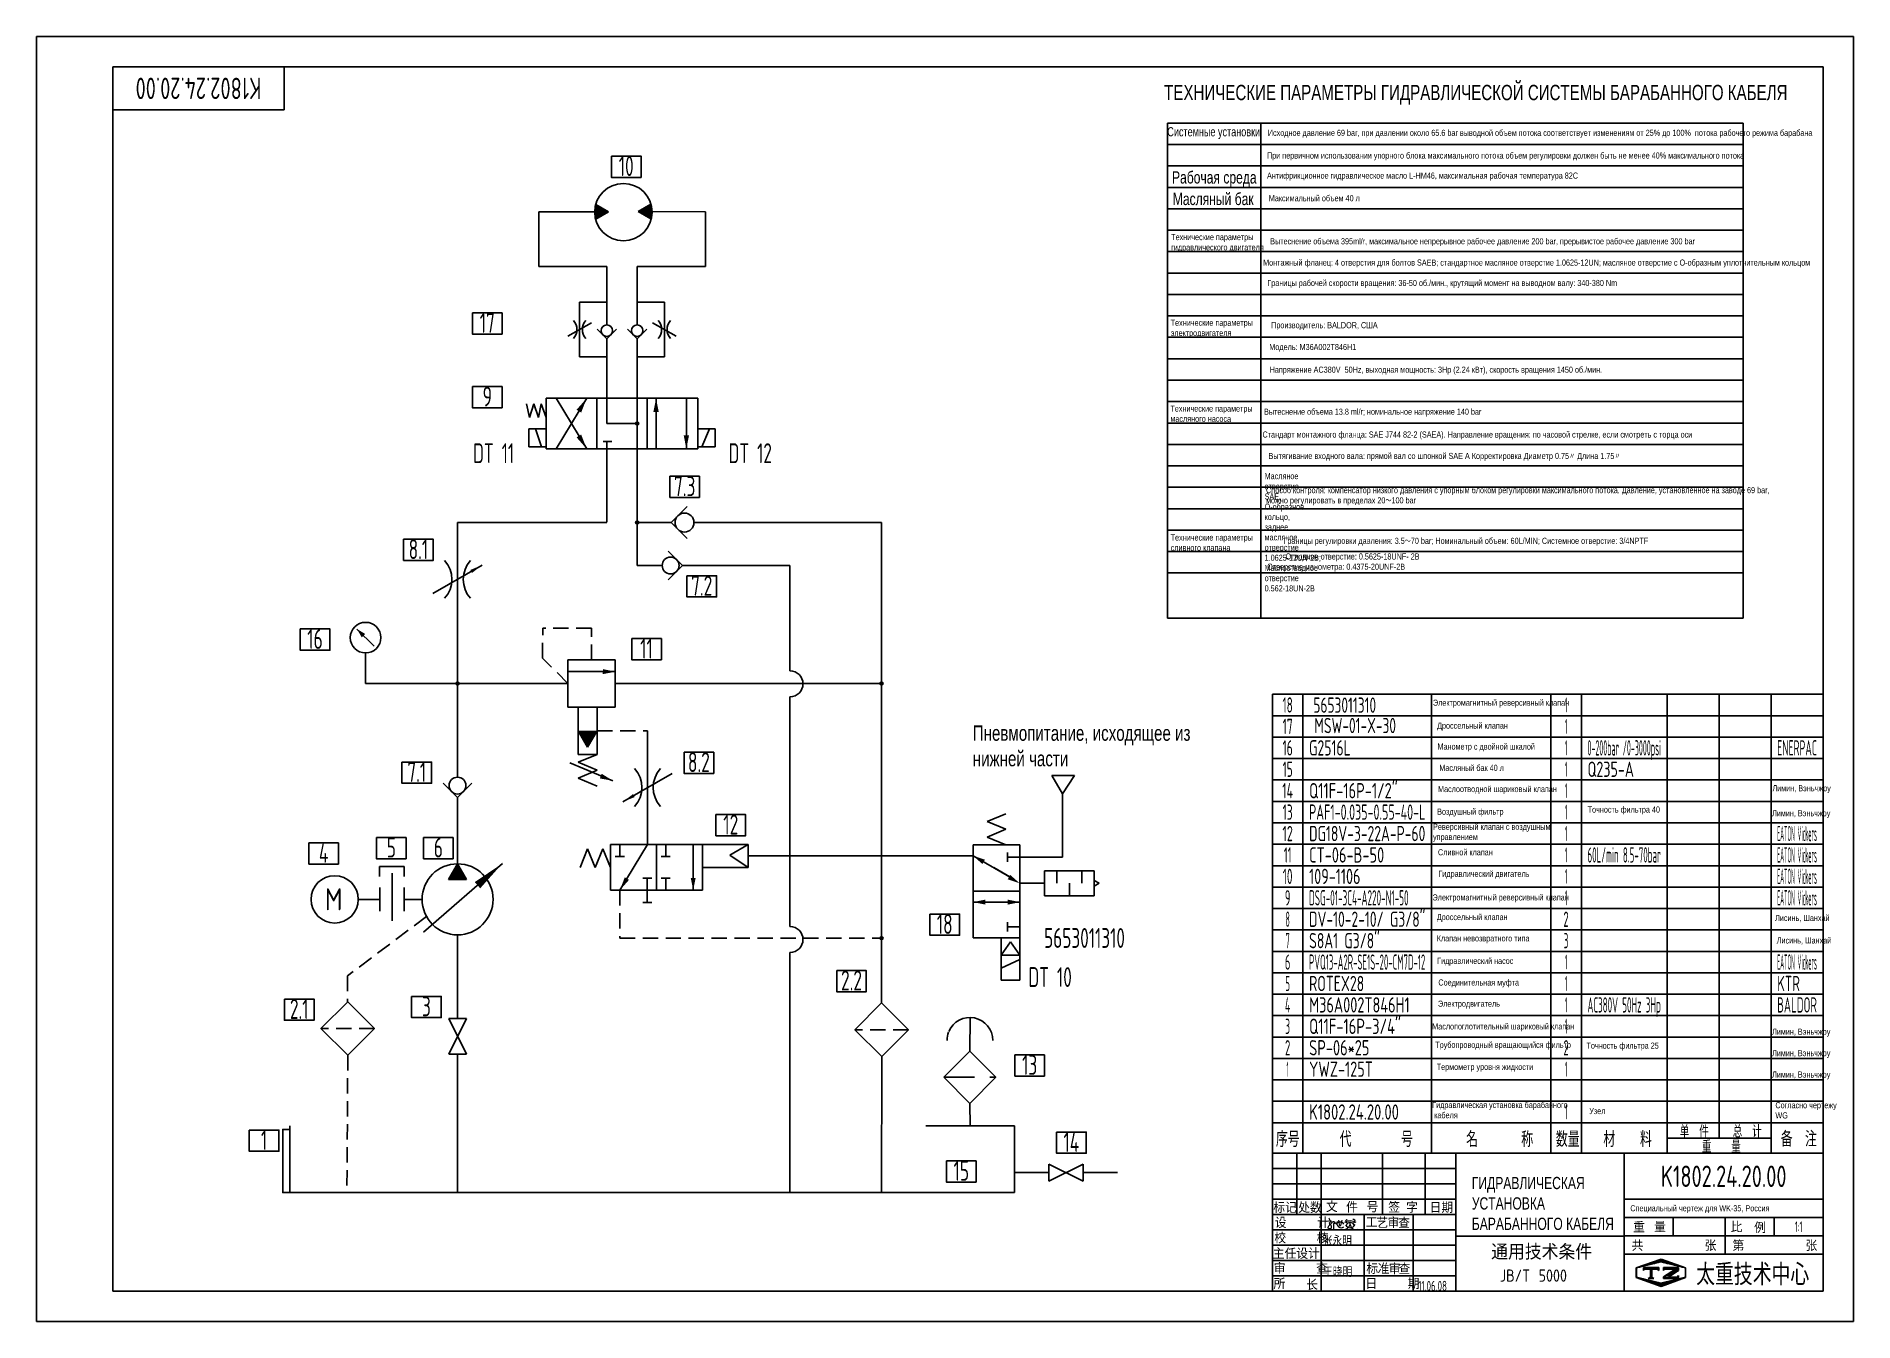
# Model space of a CAD drawing. Header units: millimetres. Extents: x 0 to 594, y 0 to 420.
import ezdxf
from ezdxf.enums import TextEntityAlignment as Align

# ---------------------------------------------------------------- set-up
doc = ezdxf.new("R2010")
doc.units = ezdxf.units.MM
doc.header["$LTSCALE"] = 10
doc.header["$MEASUREMENT"] = 0
doc.linetypes.add('F', pattern=[0.75, 0.5, -0.25])
doc.linetypes.add('G', pattern=[2, 1.25, -0.25, 0.25, -0.25])
for name, color, linetype in [('01', 7, 'Continuous'), ('02', 1, 'Continuous'), ('02C', 3, 'Continuous'), ('04', 2, 'F'), ('05', 4, 'G'), ('11', 3, 'Continuous'), ('THICK', 7, 'Continuous')]:
    doc.layers.add(name, color=color, linetype=linetype)
doc.styles.add('HZLIB', font='TXT', dxfattribs={"width": 0.8, "bigfont": 'hztxt.shx'})
doc.styles.get("Standard").update_dxf_attribs({"font": 'isocp', "width": 0.707, "bigfont": 'intecad.shx'})

msp = doc.modelspace()

# ---------------------------------------------------------------- texts
at = {"layer": '01', "width": 0.707}
for s, p in [('5653011310', (417.4, 198.96)), ('MSW-01-X-30', (417.74, 192.29))]:
    msp.add_text(s, height=5, dxfattribs=at).set_placement(p)
at = {"layer": '01', "width": 0.438021}
msp.add_text('DSG-01-3C4-A220-N1-50', height=5, dxfattribs=at).set_placement((416, 136), (448.52, 136), align=Align.FIT)
at = {"layer": '01', "attachment_point": 1}
for s, insert, char_height in [('{\\fArial|b0|i0|c204|p34;\\C3;ТЕХНИЧЕСКИЕ ПАРАМЕТРЫ ГИДРАВЛИЧЕСКОЙ СИСТЕМЫ БАРАБАННОГО КАБЕЛЯ}', (368.62, 404.15), 5), ('{\\fArial|b0|i0|c204|p34;\\C3;Системные установки}', (369.67, 390.32), 3), ('{\\fArial|b0|i0|c204|p34;\\C3;Исходное давление 69\\fArial|b0|i0|c0|p34; bar\\fArial|b0|i0|c204|p34;,\\fArial|b0|i0|c0|p34; \\fArial|b0|i0|c204|p34;при давлении около 65.6 \\fArial|b0|i0|c0|p34;bar\\fArial|b0|i0|c204|p34; выводной объем потока соответствует изменениям от 25% до 100%  потока рабочего режима барабана }', (402.52, 389.48), 2), ('{\\fArial|b0|i0|c204|p34;\\C3;При первичном использовании упорного блока максимального потока объем регулировки должен быть не менее 40% максимального потока}', (402.26, 382.06), 2), ('{\\fArial|b0|i0|c204|p34;\\C3;Рабочая среда}', (371.2, 375.91), 4), ('{\\fArial|b0|i0|c204|p34;\\C3;Антифрикционное гидравлическое масло \\fArial|b0|i0|c0|p34;L-HM46\\fArial|b0|i0|c204|p34;, максимальная рабочая температура 82С}', (402.25, 375.5), 2), ('{\\fArial|b0|i0|c204|p34;\\C3;Масляный бак}', (371.46, 368.87), 4), ('{\\fArial|b0|i0|c204|p34;\\C3;Максимальный объем 40 л}', (402.83, 368.11), 2), ('{\\fArial|b0|i0|c204|p34;\\C3;Технические параметры\\Pгидравлического двигателя}', (370.94, 355.4), 2), ('{\\fArial|b0|i0|c204|p34;\\C3;Вытеснение объема 395\\fArial|b0|i0|c0|p34;ml/r\\fArial|b0|i0|c204|p34;, максимальное непрерывное рабочее давление 200 \\fArial|b0|i0|c0|p34;bar, \\fArial|b0|i0|c204|p34;прерывистое рабочее давление 300 \\fArial|b0|i0|c0|p34;bar}', (403.3, 354.05), 2), ('{\\fArial|b0|i0|c204|p34;\\C3;Монтажный фланец: 4 отверстия для болтов \\fArial|b0|i0|c0|p34;SAEB\\fArial|b0|i0|c204|p34;; стандартное масляное отверстие 1.0625-12\\fArial|b0|i0|c0|p34;UN\\fArial|b0|i0|c204|p34;; масляное отверстие с О-образным уплотнительным кольцом}', (400.98, 347.08), 2), ('{\\fArial|b0|i0|c204|p34;\\C3;Границы рабочей скорости вращения: 36-50 об./мин., крутящий момент на выводном валу: 340-380 \\fArial|b0|i0|c0|p34;Nm}', (402.37, 340.41), 2), ('{\\fArial|b0|i0|c204|p34;\\C3;Технические параметры\\Pэлектродвигателя}', (370.76, 327.41), 2), ('{\\fArial|b0|i0|c204|p34;\\C3;Производитель: \\fArial|b0|i0|c0|p34;BALDOR, \\fArial|b0|i0|c204|p34;США}', (403.61, 326.62), 2), ('{\\fArial|b0|i0|c204|p34;\\C3;Модель: М36А002Т846Н1}', (402.99, 319.49), 2), ('{\\fArial|b0|i0|c204|p34;\\C3;Напряжение АС380\\fArial|b0|i0|c0|p34;V  50Hz\\fArial|b0|i0|c204|p34;, выходная мощность: 3Нр (2.24 кВт), скорость вращения 1450 об./мин.}', (403.1, 312.08), 2), ('{\\fArial|b0|i0|c204|p34;\\C3;Технические параметры\\Pмасляного насоса}', (370.67, 299.37), 2), ('{\\fArial|b0|i0|c204|p34;\\C3;Вытеснение объема 13.8 \\fArial|b0|i0|c0|p34;ml/r; \\fArial|b0|i0|c204|p34;номинальное напряжение 140 \\fArial|b0|i0|c0|p34;bar}', (401.29, 298.35), 2), ('{\\fArial|b0|i0|c204|p34;\\C3;Стандарт монтажного фланца: \\fArial|b0|i0|c0|p34;SAE J744 82-2 (SAEA). \\fArial|b0|i0|c204|p34;Направление вращения: по часовой стрелке, если смотреть с торца оси}', (400.78, 290.89), 2), ('{\\fArial|b0|i0|c204|p34;\\C3;Вытягивание входного вала: прямой вал со шпонкой \\fArial|b0|i0|c0|p34;SAE A \\fArial|b0|i0|c204|p34;Корректировка Диаметр \\fArial|b0|i0|c0|p34;0.75\\fTimes New Roman Cyr|b0|i0|c134|p18;〃\\fArial|b0|i0|c204|p34; Длина\\fArial|b0|i0|c0|p34; 1.75\\fTimes New Roman Cyr|b0|i0|c134|p18;〃}', (402.75, 283.89), 2), ('{\\fArial|b0|i0|c204|p34;\\C3;Способ\\fArial|b0|i0|c0|p34; \\fArial|b0|i0|c204|p34;контроля\\fArial|b0|i0|c0|p34;: \\fArial|b0|i0|c204|p34;компенсатор\\fArial|b0|i0|c0|p34; \\fArial|b0|i0|c204|p34;низкого\\fArial|b0|i0|c0|p34; \\fArial|b0|i0|c204|p34;давления\\fArial|b0|i0|c0|p34; \\fArial|b0|i0|c204|p34;с\\fArial|b0|i0|c0|p34; \\fArial|b0|i0|c204|p34;упорным\\fArial|b0|i0|c0|p34; \\fArial|b0|i0|c204|p34;блоком\\fArial|b0|i0|c0|p34; \\fArial|b0|i0|c204|p34;регулировки\\fArial|b0|i0|c0|p34; \\fArial|b0|i0|c204|p34;максимального\\fArial|b0|i0|c0|p34; \\fArial|b0|i0|c204|p34;потока\\fArial|b0|i0|c0|p34;. \\fArial|b0|i0|c204|p34;Давление\\fArial|b0|i0|c0|p34;, \\fArial|b0|i0|c204|p34;установленное\\fArial|b0|i0|c0|p34; \\fArial|b0|i0|c204|p34;на\\fArial|b0|i0|c0|p34; \\fArial|b0|i0|c204|p34;заводе\\fArial|b0|i0|c0|p34; 69 bar, \\fArial|b0|i0|c204|p34;\\Pможно\\fArial|b0|i0|c0|p34; \\fArial|b0|i0|c204|p34;регулировать\\fArial|b0|i0|c0|p34; \\fArial|b0|i0|c204|p34;в\\fArial|b0|i0|c0|p34; \\fArial|b0|i0|c204|p34;пределах\\fArial|b0|i0|c0|p34; 20\\fTimes New Roman Cyr|b0|i0|c134|p18;～\\fArial|b0|i0|c0|p34;100 bar}', (401.94, 272.72), 2), ('{\\fArial|b0|i0|c204|p34;\\C3;Технические параметры\\Pсливного клапана}', (370.76, 257.24), 2), ('\\pl6;{\\fArial|b0|i0|c204|p34;\\C3;Границы регулировки давления:\\fArial|b0|i0|c0|p34; 3.5\\fTimes New Roman Cyr|b0|i0|c134|p18;～\\fArial|b0|i0|c0|p34;70 bar\\fArial|b0|i0|c204|p34;; Номинальный объем: \\fArial|b0|i0|c0|p34;60L/MIN\\fArial|b0|i0|c204|p34;; Системное отверстие:\\fArial|b0|i0|c0|p34; 3/4NPTF}', (401.62, 256.15), 2), ('\\pl6;{\\fArial|b0|i0|c204|p34;\\C3;Отводное отверстие: \\fArial|b0|i0|c0|p34;0.5625-18UNF- 2B\\P\\pl0;\\fArial|b0|i0|c204|p34;Отверстие манометра: \\fArial|b0|i0|c0|p34;0.4375-20UNF-2B}', (402.31, 251.04), 2), ('{\\fArial|b0|i0|c204|p34;\\C3;Электромагнитный реверсивный клапан}', (456.48, 203.26), 2), ('{\\fArial|b0|i0|c204|p34;Пневмопитание, исходящее из\\Pнижней части}', (306.08, 194.81), 5), ('{\\fArial|b0|i0|c204|p34;\\C3;Дроссельный клапан}', (457.85, 195.77), 2), ('{\\fArial|b0|i0|c204|p34;\\C3;Манометр с двойной шкалой}', (457.97, 188.93), 2), ('{\\fArial|b0|i0|c204|p34;\\C3;Масляный бак 40 л}', (458.57, 181.97), 2), ('{\\fArial|b0|i0|c204|p34;\\C3;Маслоотводной шариковый клапан}', (458.16, 175.04), 2), ('{\\fArial|b0|i0|c204|p34;\\C3;Лимин, Вэньчжоу}', (567.47, 175.31), 2), ('{\\fArial|b0|i0|c204|p34;\\C3;Воздушный фильтр}', (457.87, 167.67), 2), ('{\\fArial|b0|i0|c204|p34;\\C3;Точность фильтра 40}', (507.06, 168.35), 2), ('{\\fArial|b0|i0|c204|p34;\\C3;Лимин, Вэньчжоу}', (567.34, 167.15), 2), ('{\\fArial|b0|i0|c204|p34;\\C3;Реверсивный клапан с воздушным \\Pуправлением}', (456.52, 162.71), 2), ('{\\fArial|b0|i0|c204|p34;\\C3;Сливной клапан}', (458.14, 154.38), 2), ('{\\fArial|b0|i0|c204|p34;\\C3;Гидравлический двигатель}', (458.27, 147.35), 2), ('{\\fArial|b0|i0|c204|p34;\\C3;Электромагнитный реверсивный клапан}', (456.35, 139.63), 2), ('{\\fArial|b0|i0|c204|p34;\\C3;Дроссельный клапан}', (457.75, 133.21), 2), ('{\\fArial|b0|i0|c204|p34;\\C3;Лисинь, Шанхай}', (568.31, 132.91), 2), ('{\\fArial|b0|i0|c204|p34;\\C3;Клапан невозвратного типа}', (457.73, 126.26), 2), ('{\\fArial|b0|i0|c204|p34;\\C3;Лисинь, Шанхай}', (568.86, 125.57), 2), ('{\\fArial|b0|i0|c204|p34;\\C3;Гидравлический насос}', (457.86, 118.89), 2), ('{\\fArial|b0|i0|c204|p34;\\C3;Соединительная муфта}', (458.26, 111.83), 2), ('{\\fArial|b0|i0|c204|p34;\\C3;Электродвигатель}', (458.12, 104.9), 2), ('{\\fArial|b0|i0|c204|p34;\\C3;Маслопоглотительный шариковый клапан}', (456.23, 97.48), 2), ('{\\fArial|b0|i0|c204|p34;\\C3;Лимин, Вэньчжоу}', (567.34, 95.75), 2), ('{\\fArial|b0|i0|c204|p34;\\C3;Трубопроводный вращающийся фильтр}', (457.25, 91.46), 2), ('{\\fArial|b0|i0|c204|p34;\\C3;Точность фильтра 25}', (506.67, 91.2), 2), ('{\\fArial|b0|i0|c204|p34;\\C3;Термометр уровня жидкости}', (457.72, 84.26), 2), ('{\\fArial|b0|i0|c204|p34;\\C3;Лимин, Вэньчжоу}', (567.34, 88.75), 2), ('{\\fArial|b0|i0|c204|p34;\\C3;Лимин, Вэньчжоу}', (567.34, 81.75), 2), ('{\\fArial|b0|i0|c204|p34;\\C3;Гидравлическая установка барабанного\\P кабеля}', (456.24, 71.8), 2), ('{\\fArial|b0|i0|c204|p34;\\C3;Согласно чертежу\\P\\fArial|b0|i0|c0|p34;WG}', (568.42, 71.73), 2), ('{\\fArial|b0|i0|c204|p34;\\C3;Узел}', (507.58, 69.82), 2), ('{\\fArial|b0|i0|c204|p34;\\C3;ГИДРАВЛИЧЕСКАЯ \\PУСТАНОВКА \\PБАРАБАННОГО КАБЕЛЯ}', (469.2, 47.3), 4), ('{\\fArial|b0|i0|c204|p34;Специальный чертеж для \\fArial|b0|i0|c0|p34;WK-35\\fArial|b0|i0|c204|p34;, Россия}', (521.01, 38.06), 2)]:
    msp.add_mtext(s, dxfattribs=dict(at, insert=insert, char_height=char_height))
at = {"layer": '01', "insert": (395.46, 277.3), "char_height": 2, "width": 0.1375, "attachment_point": 1}
msp.add_mtext('\\pl6;{\\fArial|b0|i0|c204|p34;\\C3;Масляное отверстие \\fArial|b0|i0|c0|p34;SAE\\fArial|b0|i0|c204|p34;, О-образное кольцо, заднее масляное отверстие \\fArial|b0|i0|c0|p34;1.0625-12UN-2B\\fArial|b0|i0|c204|p34;; Маслоотводное\\fArial|b0|i0|c0|p34; \\fArial|b0|i0|c204|p34;отверстие\\fArial|b0|i0|c0|p34; 0.562-18UN-2B}', dxfattribs=at)
at = {"layer": '02C', "color": 7, "width": 0.700069}
for s, p in [('DT 11', (142.76, 280.53)), ('DT 12', (226.24, 280.53)), ('5653011310', (329.4, 122.12)), ('DT 10', (324.26, 109.34))]:
    msp.add_text(s, height=6.5, dxfattribs=at).set_placement(p)
at = {"layer": '02C', "color": 7, "char_height": 6.5, "width": 9.685, "attachment_point": 5}
for s, insert in [('10', (192.8, 377.6)), ('17', (147.39, 326.36)), ('9', (147.39, 302.31)), ('7.3', (211.91, 272.99)), ('8.1', (124.88, 252.42)), ('7.2', (217.47, 240.47)), ('16', (91.09, 223.09)), ('11', (199.44, 219.94)), ('8.2', (216.55, 182.83)), ('7.1', (124.34, 179.62)), ('12', (226.98, 162.43)), ('4', (93.91, 153.17)), ('5', (116.03, 154.93)), ('6', (131.4, 154.93)), ('18', (296.91, 129.94)), ('2.2', (266.44, 111.49)), ('2.1', (85.93, 102.17)), ('3', (127.48, 103.03)), ('13', (324.68, 83.9)), ('1', (74.45, 59.34)), ('14', (338.31, 58.69)), ('15', (302.33, 49.28))]:
    msp.add_mtext(s, dxfattribs=dict(at, insert=insert))
at = {"layer": '05', "color": 7, "width": 0.9}
msp.add_text('M', height=7.22, dxfattribs=at).set_placement((94.35, 134.41))
at = {"layer": '11', "width": 0.694458}
msp.add_text('K1802.24.20.00', height=7, rotation=180, dxfattribs=at).set_placement((73.55, 406.5), (32.45, 406.5), align=Align.FIT)
at = {"layer": '11'}
for s, height, width, p, p2 in [('18', 5, 0.639402, (407.32, 199), (410.68, 199)), ('1', 5, 0.404, (499.65, 199), (500.35, 199)), ('17', 5, 0.63389, (407.34, 192), (410.66, 192)), ('1', 5, 0.404, (499.65, 192), (500.35, 192)), ('16', 5, 0.610556, (407.32, 185), (410.68, 185)), ('G2516L', 5, 0.689419, (416, 185), (429.62, 185)), ('1', 5, 0.404, (499.65, 185), (500.35, 185)), ('0-200bar /0-3000psi', 5, 0.388585, (507, 185), (531, 185)), ('ENERPAC', 5, 0.495238, (569, 185), (582, 185)), ('15', 5, 0.609833, (407.34, 178), (410.66, 178)), ('1', 5, 0.404, (499.65, 178), (500.35, 178)), ('Q235-A', 5, 0.683169, (507, 178), (522.2, 178)), ('14', 5, 0.614783, (407.23, 171), (410.77, 171)), ('Q11F-16P-1/2"', 5, 0.694299, (416, 171), (444.99, 171)), ('1', 5, 0.404, (499.65, 171), (500.35, 171)), ('13', 5, 0.609833, (407.34, 164), (410.66, 164)), ('PAF1-0.035-0.55-40-L', 5, 0.573585, (416, 164), (454, 164)), ('1', 5, 0.404, (499.65, 164), (500.35, 164)), ('12', 5, 0.611465, (407.3, 157), (410.7, 157)), ('DG18V-3-22A-P-60', 5, 0.657964, (416, 157), (454, 157)), ('1', 5, 0.404, (499.65, 157), (500.35, 157)), ('EATON Vickers', 5, 0.296262, (569, 157), (582, 157)), ('11', 5, 0.582235, (407.76, 150), (410.24, 150)), ('CT-06-B-50', 5, 0.696632, (416, 150), (440.56, 150)), ('1', 5, 0.404, (499.65, 150), (500.35, 150)), ('60L/min 8.5-70bar', 5, 0.446512, (507, 150), (531, 150)), ('EATON Vickers', 5, 0.296262, (569, 150), (582, 150)), ('10', 5, 0.606076, (407.41, 143), (410.59, 143)), ('109-1106', 5, 0.685371, (416, 143), (432.8, 143)), ('1', 5, 0.404, (499.65, 143), (500.35, 143)), ('EATON Vickers', 5, 0.296262, (569, 143), (582, 143)), ('9', 5, 0.579528, (408.1, 136), (409.9, 136)), ('1', 5, 0.404, (499.65, 136), (500.35, 136)), ('EATON Vickers', 5, 0.296262, (569, 136), (582, 136)), ('8', 5, 0.514182, (408.29, 129), (409.71, 129)), ('DV-10-2-10/ G3/8"', 5, 0.669604, (416, 129), (454, 129)), ('2', 5, 0.562593, (499.14, 129), (500.86, 129)), ('7', 5, 0.514182, (408.29, 122), (409.71, 122)), ('S8A1 G3/8"', 5, 0.695263, (416, 122), (439.12, 122)), ('3', 5, 0.527686, (499.22, 122), (500.78, 122)), ('6', 5, 0.600695, (408.1, 115), (409.9, 115)), ('PVQ13-A2R-SE1S-20-CM7D-12', 5, 0.419656, (416, 115), (454, 115)), ('1', 5, 0.404, (499.65, 115), (500.35, 115)), ('EATON Vickers', 5, 0.296262, (569, 115), (582, 115)), ('5', 5, 0.527686, (408.22, 108), (409.78, 108)), ('ROTEX28', 5, 0.6868, (416, 108), (434.03, 108)), ('1', 5, 0.404, (499.65, 108), (500.35, 108)), ('KTR', 5, 0.659971, (569, 108), (576.44, 108)), ('4', 5, 0.543846, (408.12, 101), (409.88, 101)), ('M36A002T846H1', 5, 0.695778, (416, 101), (448.88, 101)), ('1', 5, 0.404, (499.65, 101), (500.35, 101)), ('AC380V 50Hz 3Hp', 5, 0.46215, (507, 101), (531, 101)), ('BALDOR', 5, 0.55914, (569, 101), (582, 101)), ('3', 5, 0.527686, (408.22, 94), (409.78, 94)), ('Q11F-16P-3/4"', 5, 0.69474, (416, 94), (446.05, 94)), ('1', 5, 0.404, (499.65, 94), (500.35, 94)), ('2', 5, 0.562593, (408.14, 87), (409.86, 87)), ('SP-06*25', 5, 0.693287, (416, 87), (435.73, 87)), ('2', 5, 0.562593, (499.14, 87), (500.86, 87)), ('1', 5, 0.404, (408.65, 80), (409.35, 80)), ('YWZ-125T', 5, 0.689471, (416, 80), (436.86, 80)), ('1', 5, 0.404, (499.65, 80), (500.35, 80)), ('K1802.24.20.00', 5, 0.694458, (416, 66), (445.36, 66)), ('1', 5, 0.404, (499.65, 66), (500.35, 66)), ('K1802.24.20.00', 7, 0.694458, (530.95, 44), (572.05, 44)), ('1:1', 3.5, 0.614783, (574.76, 29.25), (577.24, 29.25))]:
    msp.add_text(s, height=height, dxfattribs=dict(at, width=width)).set_placement(p, p2, align=Align.FIT)
at = {"layer": '11', "width": 0.707}
for s, p in [('张永明', (420.45, 24.75)), ('王晓明', (420.58, 14.6)), ('11.06.08', (451.67, 10))]:
    msp.add_text(s, height=3.333, dxfattribs=at).set_placement(p)

# ---------------------------------------------------------------- blocks, each defined once
blk = doc.blocks.new('memF324')
at = {"layer": '01'}
for centre, start, end in [((7.5, 4.5), 228.1897, 311.8103), ((7.5, -4.5), 48.1897, 131.8103)]:
    blk.add_arc(centre, 3.75, start, end, dxfattribs=at)
at = {"layer": '02'}
for p, q in [((9.38, 3.25), (5.63, -3.25)), ((0, 0), (15, 0))]:
    blk.add_line(p, q, dxfattribs=at)
blk.add_lwpolyline([(9.38, 3.25, 0, 0.45, 0), (8.55, 1.8, 0.45, 0.45, 0)], format="xyseb", dxfattribs=at)
blk = doc.blocks.new('mem2030')
at = {"layer": '01'}
for p, q in [((-2.12, -5.9), (0, -8.02)), ((0, -8.02), (2.12, -5.9))]:
    blk.add_line(p, q, dxfattribs=at)
blk.add_circle((0, -6.25), 1.25, dxfattribs=at)
at = {"layer": '02'}
for p, q in [((0, 0), (0, -5)), ((0, -8.02), (0, -12.5))]:
    blk.add_line(p, q, dxfattribs=at)
blk = doc.blocks.new('空滤')
at = {"layer": '01'}
for p, q in [((0, 0), (0.05, 5.5)), ((0, -8.49), (0.04, -12.14))]:
    blk.add_line(p, q, dxfattribs=at)
blk.add_lwpolyline([(-4.24, -4.24), (0, 0), (4.24, -4.24), (0, -8.49)], close=True, dxfattribs=at)
for start, end in [(159.3486, 180), (0, 157.2015)]:
    blk.add_arc((0.02, 1.78), 3.73, start, end, dxfattribs=at)
at = {"layer": '04'}
blk.add_line((-4.24, -4.24), (4.24, -4.24), dxfattribs=at)
blk = doc.blocks.new('mem9171')
at = {"layer": '01'}
for p, q in [((5, 1.25), (10, -1.25)), ((10, 1.25), (5, -1.25)), ((5, 1.25), (5, -1.25)), ((10, 1.25), (10, -1.25))]:
    blk.add_line(p, q, dxfattribs=at)
at = {"layer": '02'}
for p, q in [((5, 0), (0, 0)), ((10, 0), (15, 0))]:
    blk.add_line(p, q, dxfattribs=at)
blk = doc.blocks.new('A$C14FA3BFF')
at = {"layer": '11', "color": 3, "linetype": 'Continuous', "lineweight": 18}
for p, q in [((0, 134), (52, 145)), ((96, 102), (96, 0)), ((182, 74), (198, 74))]:
    blk.add_line(p, q, dxfattribs=at)
for centre, radius, start, end in [((51, 136), 8.78, 294.7263, 85.9004), ((187, 51), 71.7, 36.7192, 146.9755), ((207, 106), 64.9, 156.9695, 305.8961), ((357, 145), 189, 178.7429, 201.8758), ((13, 164), 205, 334.117, 356.2918), ((336, -15), 154, 56.8928, 122.0758), ((237, 114), 99.4, 282.8328, 6.3477), ((290, 135), 22.2, 83.7699, 283.6506), ((336, 117), 75.7, 207.2889, 335.7252), ((336, 54), 62.1, 22.379, 159.9105), ((409, 90), 74.5, 181.0746, 289.6536), ((383, 136), 22.8, 257.9803, 111.1611)]:
    blk.add_arc(centre, radius, start, end, dxfattribs=at)
for points in [[(55, 128), (32, 109), (50, 87), (50, 26), (19, 34), (69, 110), (99, 133), (119, 107), (96, 102)], [(25, 180), (37, 166), (34, 148)]]:
    blk.add_spline(points, degree=3, dxfattribs=at)
blk = doc.blocks.new('*X42')
at = {"color": 0}
for p, q in [((127.06, 4.8), (132.06, 4.8)), ((127.06, 4.5), (132.06, 4.5)), ((131.84, 5.1), (132.06, 5.1))]:
    blk.add_line(p, q, dxfattribs=at)
blk = doc.blocks.new('*X41')
at = {"color": 0}
for p, q in [((127.06, 7.8), (132.06, 7.8)), ((127.06, 7.5), (132.06, 7.5)), ((127.06, 7.2), (127.32, 7.2)), ((128.77, 6), (130.57, 6)), ((129.23, 6.3), (131.04, 6.3)), ((129.7, 6.6), (131.51, 6.6)), ((130.16, 6.9), (131.98, 6.9)), ((130.62, 7.2), (132.06, 7.2)), ((127.84, 5.4), (129.64, 5.4)), ((128.3, 5.7), (130.1, 5.7))]:
    blk.add_line(p, q, dxfattribs=at)
blk = doc.blocks.new('*X38')
at = {"color": 0}
for p, q in [((118.22, 7.8), (118.32, 7.8)), ((118.22, 7.5), (118.27, 7.5)), ((118.22, 7.2), (118.27, 7.2)), ((118.22, 6.9), (118.27, 6.9)), ((118.22, 6.6), (118.27, 6.6)), ((118.22, 6.3), (118.27, 6.3)), ((118.22, 6), (118.27, 6)), ((118.94, 8.1), (119.52, 8.1)), ((119.8, 8.4), (120.72, 8.4)), ((120.66, 8.7), (121.92, 8.7)), ((121.52, 9), (123.12, 9)), ((122.38, 9.3), (124.32, 9.3)), ((123.24, 9.6), (125.52, 9.6)), ((124.1, 9.9), (128.52, 9.9)), ((124.97, 10.2), (127.67, 10.2)), ((125.83, 10.5), (126.82, 10.5)), ((127.02, 9.6), (129.37, 9.6)), ((128.22, 9.3), (130.22, 9.3)), ((129.42, 9), (131.07, 9)), ((130.62, 8.7), (131.92, 8.7)), ((131.82, 8.4), (132.77, 8.4)), ((133.02, 8.1), (133.62, 8.1)), ((134.22, 7.8), (134.32, 7.8)), ((134.27, 7.5), (134.32, 7.5)), ((134.27, 7.2), (134.32, 7.2)), ((134.27, 6.9), (134.32, 6.9)), ((134.27, 6.6), (134.32, 6.6)), ((134.27, 6.3), (134.32, 6.3)), ((134.27, 6), (134.32, 6)), ((118.22, 5.7), (118.27, 5.7)), ((118.22, 5.4), (118.27, 5.4)), ((118.22, 5.1), (118.27, 5.1)), ((118.22, 4.8), (118.27, 4.8)), ((118.79, 4.5), (119.42, 4.5)), ((119.61, 4.2), (120.62, 4.2)), ((120.43, 3.9), (121.82, 3.9)), ((121.26, 3.6), (123.02, 3.6)), ((122.08, 3.3), (124.22, 3.3)), ((122.91, 3), (125.42, 3)), ((123.73, 2.7), (128.89, 2.7)), ((124.55, 2.4), (128.07, 2.4)), ((125.38, 2.1), (127.26, 2.1)), ((126.2, 1.8), (126.45, 1.8)), ((127.12, 3), (129.7, 3)), ((128.32, 3.3), (130.51, 3.3)), ((129.52, 3.6), (131.32, 3.6)), ((130.72, 3.9), (132.14, 3.9)), ((131.92, 4.2), (132.95, 4.2)), ((133.12, 4.5), (133.76, 4.5)), ((134.27, 5.7), (134.32, 5.7)), ((134.27, 5.4), (134.32, 5.4)), ((134.27, 5.1), (134.32, 5.1)), ((134.27, 4.8), (134.32, 4.8))]:
    blk.add_line(p, q, dxfattribs=at)
blk = doc.blocks.new('*X39')
at = {"color": 0}
for p, q in [((120.53, 7.8), (125.53, 7.8)), ((120.53, 7.5), (125.53, 7.5)), ((120.53, 7.2), (120.79, 7.2)), ((125.27, 7.2), (125.53, 7.2))]:
    blk.add_line(p, q, dxfattribs=at)
blk = doc.blocks.new('*X40')
at = {"color": 0}
for p, q in [((122.34, 4.5), (123.72, 4.5)), ((122.82, 4.8), (123.24, 4.8))]:
    blk.add_line(p, q, dxfattribs=at)
blk = doc.blocks.new('*U43', base_point=(226.71, 64.63))
at = {"layer": 'THICK'}
for p, q in [((46.71, 109.63), (226.71, 109.63)), ((46.71, 109.63), (46.71, 64.63)), ((54.7, 109.6), (54.7, 109.63)), ((54.71, 89.63), (54.71, 109.63)), ((62.71, 64.63), (62.71, 109.63)), ((82.71, 89.63), (82.71, 109.63)), ((96.71, 89.63), (96.71, 109.63)), ((106.71, 64.63), (106.71, 109.63)), ((161.71, 64.63), (161.71, 109.63)), ((226.71, 64.63), (226.71, 109.63)), ((46.71, 94.63), (106.71, 94.63)), ((46.71, 89.63), (106.71, 89.63)), ((76.71, 64.63), (76.71, 89.63)), ((92.71, 64.63), (92.71, 89.63)), ((161.71, 94.63), (226.71, 94.63)), ((161.71, 88.63), (226.71, 88.63)), ((177.71, 82.63), (177.71, 88.63)), ((194.71, 76.63), (194.71, 88.63)), ((210.71, 82.63), (210.71, 88.63)), ((106.71, 82.56), (161.71, 82.56)), ((161.71, 82.63), (226.71, 82.63)), ((161.71, 76.63), (226.71, 76.63)), ((46.71, 64.63), (226.71, 64.63))]:
    blk.add_line(p, q, dxfattribs=at)
at = {"layer": 'THICK', "color": 3}
for p, q in [((46.71, 104.63), (106.71, 104.63)), ((46.71, 99.63), (106.71, 99.63)), ((46.71, 84.63), (106.71, 84.63)), ((46.71, 79.63), (106.71, 79.63)), ((46.71, 74.63), (106.71, 74.63)), ((165.67, 72.23), (173.77, 75.05)), ((165.67, 69.09), (165.67, 72.23)), ((165.72, 72.17), (173.72, 74.17)), ((165.72, 69.17), (165.72, 72.17)), ((167.98, 72.33), (172.98, 72.33)), ((167.98, 71.33), (167.98, 72.33)), ((168.48, 71.83), (167.98, 71.33)), ((172.48, 71.83), (168.48, 71.83)), ((170.26, 71.83), (170.26, 69.09)), ((170.48, 71.83), (170.48, 69.09)), ((170.73, 71.83), (170.73, 69.09)), ((172.98, 71.33), (172.48, 71.83)), ((172.98, 72.33), (172.98, 71.33)), ((173.72, 74.17), (181.72, 72.17)), ((173.77, 75.05), (181.77, 72.23)), ((174.51, 72.33), (179.51, 72.33)), ((174.51, 72.33), (174.51, 71.33)), ((178.45, 71.83), (174.51, 69.28)), ((174.51, 71.33), (175.01, 71.83)), ((175.01, 71.83), (178.45, 71.83)), ((179.51, 71.33), (176.95, 69.7)), ((179.51, 72.33), (179.51, 71.33)), ((181.72, 72.17), (181.72, 69.17)), ((181.77, 72.23), (181.77, 69.09)), ((46.71, 69.63), (106.71, 69.63)), ((173.77, 66.14), (165.67, 69.09)), ((173.72, 67.17), (165.72, 69.17)), ((170.48, 69.32), (169.51, 68.71)), ((169.51, 68.71), (170.48, 68.71)), ((170.48, 69.32), (171.45, 68.71)), ((171.45, 68.71), (170.48, 68.71)), ((181.72, 69.17), (173.72, 67.17)), ((181.77, 69.09), (173.77, 66.14)), ((174.51, 69.28), (174.51, 68.71)), ((174.51, 68.71), (179.51, 68.71)), ((176.95, 69.7), (176.18, 69.21)), ((179.01, 69.21), (176.18, 69.21)), ((179.51, 69.71), (179.01, 69.21)), ((179.51, 68.71), (179.51, 69.71))]:
    blk.add_line(p, q, dxfattribs=at)
for name in ['*X38', '*X39', '*X41', '*X40', '*X42']:
    blk.add_blockref(name, (47.45, 64.38), dxfattribs=at)
for s, height, p in [('标记', 3.5, (50.86, 92.06)), ('处数', 3.5, (59.02, 92.06)), ('文', 3.5, (66.15, 92.32)), ('件', 3.5, (72.73, 92.19)), ('号', 3.5, (79.44, 92.19)), ('日期', 3.5, (101.96, 92.04)), ('工', 3.5, (79.13, 87.12)), ('艺', 3.5, (82.67, 87.12)), ('审', 3.5, (86.29, 87.12)), ('查', 3.5, (89.77, 86.98)), ('通用技术条件', 5, (134.74, 77.62)), ('共          张', 3.5, (177.98, 79.64)), ('第          张', 3.5, (210.97, 79.64)), ('标', 3.5, (79.38, 72.08)), ('准', 3.5, (83.05, 72.08)), ('审', 3.5, (86.67, 72.08)), ('查', 3.5, (89.87, 72.08)), ('所', 3.5, (49.01, 67.16)), ('长', 3.5, (59.69, 66.83))]:
    blk.add_text(s, height=height, dxfattribs=at).set_placement(p, align=Align.MIDDLE)
for s, p in [('签 字', (84.6, 90.19)), ('校     核', (47.35, 80.21)), ('设     计', (47.52, 85.19)), ('重', (164.64, 83.71)), ('量', (171.48, 83.84)), ('比', (196.54, 83.8)), ('例', (204.2, 83.57)), ('主任设计', (46.84, 75.12)), ('审     查', (47.17, 70.26)), ('日     期', (77.11, 65.28))]:
    blk.add_text(s, height=3.5, dxfattribs=at).set_placement(p)
at = {"layer": 'THICK', "color": 3, "style": 'HZLIB', "width": 0.8}
blk.add_text('JB/T 5000', height=4, dxfattribs=at).set_placement((121.08, 67.68))
at = {"layer": 'THICK', "color": 3, "width": 0.8}
blk.add_text('太重技术中心', height=7, dxfattribs=at).set_placement((185.23, 66.52))
blk = doc.blocks.new('*U44', base_point=(251.96, 168.31))
at = {"layer": '01'}
for p, q in [((251.96, 168.31), (251.96, 182.31)), ((195.96, 168.31), (251.96, 168.31))]:
    blk.add_line(p, q, dxfattribs=at)
blk = doc.blocks.new('*U45')
at = {"layer": '01'}
for points in [[(584, 410), (25, 410)], [(25, 410), (25, 10)], [(584, 10), (584, 410)], [(25, 10), (584, 10)]]:
    blk.add_lwpolyline(points, dxfattribs=at)
at = {"layer": '02'}
for points in [[(594, 420), (0, 420)], [(0, 420), (0, 0)], [(594, 0), (594, 420)], [(0, 0), (594, 0)]]:
    blk.add_lwpolyline(points, dxfattribs=at)
blk = doc.blocks.new('mem24A')
at = {"layer": '01'}
blk.add_circle((0, 7.5), 2.5, dxfattribs=at)
at = {"layer": '02'}
for p, q in [((-1.41, 8.91), (1.41, 6.09)), ((0, 5), (0, 0))]:
    blk.add_line(p, q, dxfattribs=at)
blk.add_lwpolyline([(-1.41, 8.91, 0, 0.8, 0), (-0.34, 7.82, 0.8, 0.8, 0)], format="xyseb", dxfattribs=at)
blk = doc.blocks.new('*U47', base_point=(359.89, 218.22))
at = {"layer": '01'}
for p, q in [((179.89, 218.22), (179.89, 228.22)), ((359.89, 218.22), (359.89, 228.22))]:
    blk.add_line(p, q, dxfattribs=at)
at = {"layer": '01', "color": 7}
for p, q in [((189.89, 218.22), (189.89, 228.22)), ((231.89, 218.22), (231.89, 228.22)), ((270.89, 218.22), (270.89, 228.22)), ((280.89, 218.22), (280.89, 228.22)), ((308.89, 218.22), (308.89, 228.22)), ((325.89, 223.22), (325.89, 228.22)), ((342.89, 218.22), (342.89, 228.22))]:
    blk.add_line(p, q, dxfattribs=at)
at = {"layer": 'THICK'}
for p, q in [((359.89, 228.22), (179.89, 228.22)), ((308.89, 223.22), (342.89, 223.22)), ((179.89, 218.22), (359.89, 218.22))]:
    blk.add_line(p, q, dxfattribs=at)
at = {"layer": '11', "width": 0.707}
for s, height, p in [('序号', 5, (181.04, 220.3)), ('代        号', 5, (201.87, 220.33)), ('名       称', 5, (243.2, 220.31)), (' 数量', 5, (270.53, 220.3)), ('材    料', 5, (288.07, 220.31)), ('备  注', 5, (346.06, 220.38)), ('重    量', 4, (320.31, 218.39))]:
    blk.add_text(s, height=height, dxfattribs=at).set_placement(p)
for s, p in [('单  件', (317.79, 223.37)), ('总  计', (335.1, 223.37))]:
    blk.add_text(s, height=4, dxfattribs=at).set_placement(p, align=Align.CENTER)
blk = doc.blocks.new('*U48', base_point=(404, 72))
at = {"layer": '01'}
for p, q in [((404, 65), (404, 72)), ((414, 65), (414, 72)), ((456, 65), (456, 72)), ((495, 65), (495, 72)), ((505, 65), (505, 72)), ((533, 65), (533, 72)), ((550, 65), (550, 72)), ((567, 65), (567, 72)), ((584, 65), (584, 72))]:
    blk.add_line(p, q, dxfattribs=at)
at = {"layer": '02'}
for p, q in [((404, 72), (414, 72)), ((414, 72), (456, 72)), ((456, 72), (495, 72)), ((495, 72), (505, 72)), ((505, 72), (533, 72)), ((533, 72), (550, 72)), ((550, 72), (567, 72)), ((567, 72), (584, 72))]:
    blk.add_line(p, q, dxfattribs=at)
blk = doc.blocks.new('*U49', base_point=(404, 79))
at = {"layer": '01'}
for p, q in [((404, 72), (404, 79)), ((414, 72), (414, 79)), ((456, 72), (456, 79)), ((495, 72), (495, 79)), ((505, 72), (505, 79)), ((533, 72), (533, 79)), ((550, 72), (550, 79)), ((567, 72), (567, 79)), ((584, 72), (584, 79))]:
    blk.add_line(p, q, dxfattribs=at)
at = {"layer": '02'}
for p, q in [((404, 79), (414, 79)), ((414, 79), (456, 79)), ((456, 79), (495, 79)), ((495, 79), (505, 79)), ((505, 79), (533, 79)), ((533, 79), (550, 79)), ((550, 79), (567, 79)), ((567, 79), (584, 79))]:
    blk.add_line(p, q, dxfattribs=at)
blk = doc.blocks.new('*U50', base_point=(404, 86))
at = {"layer": '01'}
for p, q in [((404, 79), (404, 86)), ((414, 79), (414, 86)), ((456, 79), (456, 86)), ((495, 79), (495, 86)), ((505, 79), (505, 86)), ((533, 79), (533, 86)), ((550, 79), (550, 86)), ((567, 79), (567, 86)), ((584, 79), (584, 86))]:
    blk.add_line(p, q, dxfattribs=at)
at = {"layer": '02'}
for p, q in [((404, 86), (414, 86)), ((414, 86), (456, 86)), ((456, 86), (495, 86)), ((495, 86), (505, 86)), ((505, 86), (533, 86)), ((533, 86), (550, 86)), ((550, 86), (567, 86)), ((567, 86), (584, 86))]:
    blk.add_line(p, q, dxfattribs=at)
blk = doc.blocks.new('*U51', base_point=(404, 93))
at = {"layer": '01'}
for p, q in [((404, 86), (404, 93)), ((414, 86), (414, 93)), ((456, 86), (456, 93)), ((495, 86), (495, 93)), ((505, 86), (505, 93)), ((533, 86), (533, 93)), ((550, 86), (550, 93)), ((567, 86), (567, 93)), ((584, 86), (584, 93))]:
    blk.add_line(p, q, dxfattribs=at)
at = {"layer": '02'}
for p, q in [((404, 93), (414, 93)), ((414, 93), (456, 93)), ((456, 93), (495, 93)), ((495, 93), (505, 93)), ((505, 93), (533, 93)), ((533, 93), (550, 93)), ((550, 93), (567, 93)), ((567, 93), (584, 93))]:
    blk.add_line(p, q, dxfattribs=at)
blk = doc.blocks.new('*U52', base_point=(404, 100))
at = {"layer": '01'}
for p, q in [((404, 93), (404, 100)), ((414, 93), (414, 100)), ((456, 93), (456, 100)), ((495, 93), (495, 100)), ((505, 93), (505, 100)), ((533, 93), (533, 100)), ((550, 93), (550, 100)), ((567, 93), (567, 100)), ((584, 93), (584, 100))]:
    blk.add_line(p, q, dxfattribs=at)
at = {"layer": '02'}
for p, q in [((404, 100), (414, 100)), ((414, 100), (456, 100)), ((456, 100), (495, 100)), ((495, 100), (505, 100)), ((505, 100), (533, 100)), ((533, 100), (550, 100)), ((550, 100), (567, 100)), ((567, 100), (584, 100))]:
    blk.add_line(p, q, dxfattribs=at)
blk = doc.blocks.new('*U53', base_point=(404, 107))
at = {"layer": '01'}
for p, q in [((404, 100), (404, 107)), ((414, 100), (414, 107)), ((456, 100), (456, 107)), ((495, 100), (495, 107)), ((505, 100), (505, 107)), ((533, 100), (533, 107)), ((550, 100), (550, 107)), ((567, 100), (567, 107)), ((584, 100), (584, 107))]:
    blk.add_line(p, q, dxfattribs=at)
at = {"layer": '02'}
for p, q in [((404, 107), (414, 107)), ((414, 107), (456, 107)), ((456, 107), (495, 107)), ((495, 107), (505, 107)), ((505, 107), (533, 107)), ((533, 107), (550, 107)), ((550, 107), (567, 107)), ((567, 107), (584, 107))]:
    blk.add_line(p, q, dxfattribs=at)
blk = doc.blocks.new('*U54', base_point=(404, 114))
at = {"layer": '01'}
for p, q in [((404, 107), (404, 114)), ((414, 107), (414, 114)), ((456, 107), (456, 114)), ((495, 107), (495, 114)), ((505, 107), (505, 114)), ((533, 107), (533, 114)), ((550, 107), (550, 114)), ((567, 107), (567, 114)), ((584, 107), (584, 114))]:
    blk.add_line(p, q, dxfattribs=at)
at = {"layer": '02'}
for p, q in [((404, 114), (414, 114)), ((414, 114), (456, 114)), ((456, 114), (495, 114)), ((495, 114), (505, 114)), ((505, 114), (533, 114)), ((533, 114), (550, 114)), ((550, 114), (567, 114)), ((567, 114), (584, 114))]:
    blk.add_line(p, q, dxfattribs=at)
blk = doc.blocks.new('*U55', base_point=(404, 121))
at = {"layer": '01'}
for p, q in [((404, 114), (404, 121)), ((414, 114), (414, 121)), ((456, 114), (456, 121)), ((495, 114), (495, 121)), ((505, 114), (505, 121)), ((533, 114), (533, 121)), ((550, 114), (550, 121)), ((567, 114), (567, 121)), ((584, 114), (584, 121))]:
    blk.add_line(p, q, dxfattribs=at)
at = {"layer": '02'}
for p, q in [((404, 121), (414, 121)), ((414, 121), (456, 121)), ((456, 121), (495, 121)), ((495, 121), (505, 121)), ((505, 121), (533, 121)), ((533, 121), (550, 121)), ((550, 121), (567, 121)), ((567, 121), (584, 121))]:
    blk.add_line(p, q, dxfattribs=at)
blk = doc.blocks.new('*U56', base_point=(404, 128))
at = {"layer": '01'}
for p, q in [((404, 121), (404, 128)), ((414, 121), (414, 128)), ((456, 121), (456, 128)), ((495, 121), (495, 128)), ((505, 121), (505, 128)), ((533, 121), (533, 128)), ((550, 121), (550, 128)), ((567, 121), (567, 128)), ((584, 121), (584, 128))]:
    blk.add_line(p, q, dxfattribs=at)
at = {"layer": '02'}
for p, q in [((404, 128), (414, 128)), ((414, 128), (456, 128)), ((456, 128), (495, 128)), ((495, 128), (505, 128)), ((505, 128), (533, 128)), ((533, 128), (550, 128)), ((550, 128), (567, 128)), ((567, 128), (584, 128))]:
    blk.add_line(p, q, dxfattribs=at)
blk = doc.blocks.new('*U57', base_point=(404, 135))
at = {"layer": '01'}
for p, q in [((404, 128), (404, 135)), ((414, 128), (414, 135)), ((456, 128), (456, 135)), ((495, 128), (495, 135)), ((505, 128), (505, 135)), ((533, 128), (533, 135)), ((550, 128), (550, 135)), ((567, 128), (567, 135)), ((584, 128), (584, 135))]:
    blk.add_line(p, q, dxfattribs=at)
at = {"layer": '02'}
for p, q in [((404, 135), (414, 135)), ((414, 135), (456, 135)), ((456, 135), (495, 135)), ((495, 135), (505, 135)), ((505, 135), (533, 135)), ((533, 135), (550, 135)), ((550, 135), (567, 135)), ((567, 135), (584, 135))]:
    blk.add_line(p, q, dxfattribs=at)
blk = doc.blocks.new('*U58', base_point=(404, 142))
at = {"layer": '01'}
for p, q in [((404, 135), (404, 142)), ((414, 135), (414, 142)), ((456, 135), (456, 142)), ((495, 135), (495, 142)), ((505, 135), (505, 142)), ((533, 135), (533, 142)), ((550, 135), (550, 142)), ((567, 135), (567, 142)), ((584, 135), (584, 142))]:
    blk.add_line(p, q, dxfattribs=at)
at = {"layer": '02'}
for p, q in [((404, 142), (414, 142)), ((414, 142), (456, 142)), ((456, 142), (495, 142)), ((495, 142), (505, 142)), ((505, 142), (533, 142)), ((533, 142), (550, 142)), ((550, 142), (567, 142)), ((567, 142), (584, 142))]:
    blk.add_line(p, q, dxfattribs=at)
blk = doc.blocks.new('*U59', base_point=(404, 149))
at = {"layer": '01'}
for p, q in [((404, 142), (404, 149)), ((414, 142), (414, 149)), ((456, 142), (456, 149)), ((495, 142), (495, 149)), ((505, 142), (505, 149)), ((533, 142), (533, 149)), ((550, 142), (550, 149)), ((567, 142), (567, 149)), ((584, 142), (584, 149))]:
    blk.add_line(p, q, dxfattribs=at)
at = {"layer": '02'}
for p, q in [((404, 149), (414, 149)), ((414, 149), (456, 149)), ((456, 149), (495, 149)), ((495, 149), (505, 149)), ((505, 149), (533, 149)), ((533, 149), (550, 149)), ((550, 149), (567, 149)), ((567, 149), (584, 149))]:
    blk.add_line(p, q, dxfattribs=at)
blk = doc.blocks.new('*U60', base_point=(404, 156))
at = {"layer": '01'}
for p, q in [((404, 149), (404, 156)), ((414, 149), (414, 156)), ((456, 149), (456, 156)), ((495, 149), (495, 156)), ((505, 149), (505, 156)), ((533, 149), (533, 156)), ((550, 149), (550, 156)), ((567, 149), (567, 156)), ((584, 149), (584, 156))]:
    blk.add_line(p, q, dxfattribs=at)
at = {"layer": '02'}
for p, q in [((404, 156), (414, 156)), ((414, 156), (456, 156)), ((456, 156), (495, 156)), ((495, 156), (505, 156)), ((505, 156), (533, 156)), ((533, 156), (550, 156)), ((550, 156), (567, 156)), ((567, 156), (584, 156))]:
    blk.add_line(p, q, dxfattribs=at)
blk = doc.blocks.new('*U61', base_point=(404, 163))
at = {"layer": '01'}
for p, q in [((404, 156), (404, 163)), ((414, 156), (414, 163)), ((456, 156), (456, 163)), ((495, 156), (495, 163)), ((505, 156), (505, 163)), ((533, 156), (533, 163)), ((550, 156), (550, 163)), ((567, 156), (567, 163)), ((584, 156), (584, 163))]:
    blk.add_line(p, q, dxfattribs=at)
at = {"layer": '02'}
for p, q in [((404, 163), (414, 163)), ((414, 163), (456, 163)), ((456, 163), (495, 163)), ((495, 163), (505, 163)), ((505, 163), (533, 163)), ((533, 163), (550, 163)), ((550, 163), (567, 163)), ((567, 163), (584, 163))]:
    blk.add_line(p, q, dxfattribs=at)
blk = doc.blocks.new('*U62', base_point=(404, 170))
at = {"layer": '01'}
for p, q in [((404, 163), (404, 170)), ((414, 163), (414, 170)), ((456, 163), (456, 170)), ((495, 163), (495, 170)), ((505, 163), (505, 170)), ((533, 163), (533, 170)), ((550, 163), (550, 170)), ((567, 163), (567, 170)), ((584, 163), (584, 170))]:
    blk.add_line(p, q, dxfattribs=at)
at = {"layer": '02'}
for p, q in [((404, 170), (414, 170)), ((414, 170), (456, 170)), ((456, 170), (495, 170)), ((495, 170), (505, 170)), ((505, 170), (533, 170)), ((533, 170), (550, 170)), ((550, 170), (567, 170)), ((567, 170), (584, 170))]:
    blk.add_line(p, q, dxfattribs=at)
blk = doc.blocks.new('*U63', base_point=(404, 177))
at = {"layer": '01'}
for p, q in [((404, 170), (404, 177)), ((414, 170), (414, 177)), ((456, 170), (456, 177)), ((495, 170), (495, 177)), ((505, 170), (505, 177)), ((533, 170), (533, 177)), ((550, 170), (550, 177)), ((567, 170), (567, 177)), ((584, 170), (584, 177))]:
    blk.add_line(p, q, dxfattribs=at)
at = {"layer": '02'}
for p, q in [((404, 177), (414, 177)), ((414, 177), (456, 177)), ((456, 177), (495, 177)), ((495, 177), (505, 177)), ((505, 177), (533, 177)), ((533, 177), (550, 177)), ((550, 177), (567, 177)), ((567, 177), (584, 177))]:
    blk.add_line(p, q, dxfattribs=at)
blk = doc.blocks.new('*U64', base_point=(404, 184))
at = {"layer": '01'}
for p, q in [((404, 177), (404, 184)), ((414, 177), (414, 184)), ((456, 177), (456, 184)), ((495, 177), (495, 184)), ((505, 177), (505, 184)), ((533, 177), (533, 184)), ((550, 177), (550, 184)), ((567, 177), (567, 184)), ((584, 177), (584, 184))]:
    blk.add_line(p, q, dxfattribs=at)
at = {"layer": '02'}
for p, q in [((404, 184), (414, 184)), ((414, 184), (456, 184)), ((456, 184), (495, 184)), ((495, 184), (505, 184)), ((505, 184), (533, 184)), ((533, 184), (550, 184)), ((550, 184), (567, 184)), ((567, 184), (584, 184))]:
    blk.add_line(p, q, dxfattribs=at)
blk = doc.blocks.new('*U65', base_point=(404, 191))
at = {"layer": '01'}
for p, q in [((404, 184), (404, 191)), ((404, 191), (414, 191)), ((414, 184), (414, 191)), ((414, 191), (456, 191)), ((456, 184), (456, 191)), ((456, 191), (495, 191)), ((495, 184), (495, 191)), ((495, 191), (505, 191)), ((505, 184), (505, 191)), ((505, 191), (533, 191)), ((533, 184), (533, 191)), ((533, 191), (550, 191)), ((550, 184), (550, 191)), ((550, 191), (567, 191)), ((567, 184), (567, 191)), ((567, 191), (584, 191)), ((584, 184), (584, 191))]:
    blk.add_line(p, q, dxfattribs=at)
blk = doc.blocks.new('mem1E')
for p, q in [((15, -3.75), (15, 0)), ((22.5, 0.89), (24.05, 0)), ((24.05, 0), (22.5, -0.89))]:
    blk.add_line(p, q)
at = {"layer": '01'}
for p, q in [((0, 0), (7.5, 0)), ((7.5, 3.75), (22.5, 3.75)), ((7.5, 3.75), (7.5, -3.75)), ((11.25, 3.75), (11.25, 0)), ((18.75, 3.75), (18.75, 0)), ((22.5, 3.75), (22.5, -3.75)), ((7.5, -3.75), (22.5, -3.75))]:
    blk.add_line(p, q, dxfattribs=at)

# ---------------------------------------------------------------- hatches: boundary and pattern name
at = {"layer": '01'}
msp.add_hatch(color=7, dxfattribs=at).paths.add_polyline_path([(137.68, 149.59), (134.72, 144.46), (140.65, 144.46)])

# ---------------------------------------------------------------- linework, layer by layer
at = {"color": 7}
for centre, radius in [((191.89, 362.56), 9.38), ((137.68, 137.99), 11.6), ((97.51, 137.99), 7.73)]:
    msp.add_circle(centre, radius, dxfattribs=at)
at = {"layer": '01', "color": 7}
for p, q in [((164.19, 362.7), (164.19, 344.8)), ((187.01, 362.7), (182.86, 365.1)), ((182.86, 360.3), (182.86, 365.1)), ((187.01, 362.7), (182.86, 360.3)), ((196.68, 362.74), (200.83, 365.14)), ((196.68, 362.74), (200.83, 360.34)), ((200.83, 360.34), (200.83, 365.14)), ((218.67, 362.7), (218.67, 344.8)), ((186.48, 344.8), (164.19, 344.8)), ((186.48, 344.8), (186.48, 333.11)), ((196.38, 344.8), (218.67, 344.8)), ((196.38, 344.8), (196.38, 333.11)), ((186.48, 333.11), (177.58, 333.11)), ((196.38, 333.11), (205.28, 333.11)), ((177.58, 315.29), (186.48, 315.29)), ((186.48, 315.29), (186.48, 301.72)), ((205.28, 315.29), (196.38, 315.29)), ((196.38, 315.29), (196.38, 301.72)), ((161.23, 295.42), (160.26, 299.92)), ((162.56, 299.92), (161.23, 295.42)), ((164.14, 295.42), (162.56, 299.92)), ((165.05, 299.92), (164.14, 295.42)), ((166.68, 295.42), (165.05, 299.92)), ((166.68, 301.72), (216.18, 301.72)), ((166.68, 301.72), (166.68, 285.22)), ((166.68, 301.72), (166.68, 299.47)), ((183.18, 285.22), (183.18, 301.72)), ((186.48, 293.47), (186.48, 301.72)), ((196.38, 285.22), (196.38, 301.72)), ((199.68, 301.72), (199.68, 285.22)), ((216.18, 301.72), (216.18, 285.22)), ((160.95, 291.74), (160.95, 285.89)), ((166.68, 291.74), (160.95, 291.74)), ((165.13, 285.89), (163.17, 291.74)), ((166.68, 286.97), (166.68, 293.47)), ((166.68, 285.89), (166.68, 291.74)), ((186.48, 293.47), (196.38, 293.47)), ((196.38, 293.47), (196.38, 261.12)), ((216.18, 285.89), (216.18, 291.74)), ((216.18, 291.74), (221.9, 291.74)), ((217.52, 285.89), (219.99, 291.74)), ((221.9, 291.74), (221.9, 285.89)), ((160.95, 285.89), (166.68, 285.89)), ((166.68, 285.22), (216.18, 285.22)), ((185.28, 287.66), (188.14, 287.66)), ((186.48, 287.66), (186.48, 261.25)), ((221.9, 285.89), (216.18, 285.89)), ((137.68, 261.12), (186.48, 261.12)), ((196.38, 261.12), (196.38, 247.08)), ((224.8, 261.11), (276.25, 261.11)), ((276.25, 261.11), (276.25, 189.45)), ((206.53, 251.75), (211.2, 247.08)), ((211.2, 247.08), (206.53, 242.42)), ((224.8, 247.07), (246.32, 247.07)), ((246.32, 247.07), (246.32, 212.67)), ((137.68, 227.62), (137.68, 189.45)), ((173.73, 216.29), (173.71, 200.82)), ((173.73, 216.29), (189.2, 216.27)), ((189.2, 216.27), (189.19, 208.53)), ((137.68, 208.53), (107.62, 208.51)), ((173.72, 208.56), (137.68, 208.53)), ((189.3, 212.4), (173.83, 212.42)), ((189.19, 208.53), (189.18, 200.8)), ((189.19, 208.53), (276.25, 208.53)), ((246.32, 204.16), (246.32, 129.12)), ((189.18, 200.8), (173.71, 200.82)), ((177.11, 185.35), (177.11, 200.82)), ((183.3, 185.35), (183.3, 200.82)), ((177.11, 193.08), (180.2, 187.72)), ((183.3, 193.08), (180.2, 187.72)), ((183.3, 185.35), (177.11, 182.77)), ((177.11, 185.35), (183.3, 185.35)), ((276.25, 189.45), (276.28, 104.15)), ((174.34, 182.63), (188.42, 176.76)), ((177.11, 182.77), (183.3, 180.19)), ((177.11, 177.61), (183.3, 180.19)), ((339.37, 178.49), (331.87, 178.49)), ((335.42, 172.43), (331.87, 178.49)), ((339.37, 178.49), (335.42, 172.43)), ((133.02, 175.95), (137.68, 171.29)), ((137.68, 171.29), (142.35, 175.95)), ((183.3, 175.03), (177.11, 177.61)), ((335.42, 151.75), (335.42, 172.43)), ((316.88, 165.95), (310.81, 163.42)), ((310.81, 163.42), (316.88, 160.88)), ((310.81, 158.35), (316.88, 160.88)), ((177.7, 148.45), (180.2, 154.45)), ((180.2, 154.45), (182.7, 148.45)), ((185.2, 154.45), (182.7, 148.45)), ((187.7, 148.45), (185.2, 154.45)), ((217.7, 155.95), (187.7, 155.95)), ((187.7, 140.95), (187.7, 155.95)), ((202.7, 155.95), (202.7, 140.95)), ((217.7, 140.95), (217.7, 155.95)), ((232.7, 155.95), (217.7, 155.95)), ((226.64, 152.4), (232.7, 155.95)), ((232.7, 148.45), (232.7, 155.95)), ((306.25, 155.82), (306.25, 125.45)), ((321.44, 155.82), (306.25, 155.82)), ((316.88, 155.82), (310.81, 158.35)), ((321.44, 155.82), (321.44, 140.63)), ((112.17, 145.48), (112.17, 148.75)), ((112.17, 148.75), (120.22, 148.75)), ((120.22, 148.75), (120.22, 145.48)), ((137.68, 149.59), (134.72, 144.46)), ((137.68, 149.59), (140.65, 144.46)), ((189.2, 151.95), (192.2, 151.95)), ((207.2, 151.95), (204.2, 151.95)), ((232.7, 148.45), (226.64, 152.4)), ((232.7, 152.2), (306.25, 152.2)), ((317.39, 150.23), (317.39, 153.27)), ((321.44, 151.75), (335.42, 151.75)), ((116.28, 146.53), (116.28, 131.01)), ((140.65, 144.46), (134.72, 144.46)), ((201.2, 144.95), (198.2, 144.95)), ((207.2, 144.95), (204.2, 144.95)), ((217.7, 148.45), (232.7, 148.45)), ((112.32, 137.99), (105.24, 137.99)), ((112.32, 141.83), (112.32, 134.15)), ((120.24, 141.83), (120.24, 134.15)), ((120.24, 137.99), (126.08, 137.99)), ((217.7, 140.95), (187.7, 140.95)), ((198.2, 136.95), (201.2, 136.95)), ((306.25, 140.63), (321.44, 140.63)), ((321.44, 140.63), (321.44, 111.6)), ((321.44, 125.45), (306.25, 125.45)), ((315.41, 111.6), (315.41, 125.45)), ((317.39, 127.54), (317.39, 130.58)), ((246.32, 120.61), (246.32, 42.18)), ((315.41, 119.8), (318.45, 124.11)), ((321.48, 119.8), (315.41, 119.8)), ((318.45, 124.11), (321.48, 119.8)), ((315.41, 115.5), (321.48, 118.37)), ((315.41, 111.6), (321.48, 111.6)), ((140.58, 87.42), (134.78, 99.02)), ((140.58, 99.02), (134.78, 87.42)), ((140.58, 99.02), (134.78, 99.02)), ((134.78, 87.42), (140.58, 87.42)), ((137.68, 87.42), (137.68, 42.18)), ((276.3, 86.65), (276.25, 42.18)), ((82.88, 64), (82.88, 42.18)), ((319.67, 64), (290.69, 64)), ((319.67, 64), (319.67, 42.18)), ((319.67, 42.18), (82.88, 42.18))]:
    msp.add_line(p, q, dxfattribs=at)
at = {"layer": '01', "color": 7, "linetype": 'Continuous'}
for p, q in [((137.68, 177.92), (137.68, 189.45)), ((137.68, 145.73), (137.68, 171.29))]:
    msp.add_line(p, q, dxfattribs=at)
at = {"layer": '01', "color": 7}
for points in [[(189.3, 212.4, 0, 1.65, 0), (185.16, 212.41, 1.65, 1.65, 0)], [(188.42, 176.76, 0, 1.65, 0), (184.47, 178.28, 1.65, 1.65, 0)]]:
    msp.add_lwpolyline(points, format="xyseb", dxfattribs=at)
for points in [[(101.79, 87.03), (110.52, 95.79), (101.76, 104.53), (93.02, 95.76)], [(276.3, 86.65), (285.04, 95.41), (276.28, 104.15), (267.54, 95.38)], [(82.88, 42.18), (80.52, 42.18), (80.52, 62.82), (82.88, 62.82)]]:
    msp.add_lwpolyline(points, close=True, dxfattribs=at)
for centre, radius in [((196.38, 293.47), 0.5), ((196.38, 261.12), 0.5), ((207.31, 247.08), 2.75), ((137.68, 208.51), 0.5), ((276.25, 208.51), 0.5), ((137.68, 175.17), 2.75), ((276.27, 125.31), 0.5)]:
    msp.add_circle(centre, radius, dxfattribs=at)
at = {"layer": '01', "color": 7, "linetype": 'Continuous'}
for centre in [(246.32, 208.42), (246.32, 124.87)]:
    msp.add_arc(centre, 4.25, 270, 90, dxfattribs=at)
at = {"layer": '01'}
msp.add_point((584, 55), dxfattribs=at)
at = {"layer": '01', "color": 7}
for points in [[(187.01, 362.7), (182.86, 360.3), (182.86, 365.1)], [(196.68, 362.74), (200.83, 360.34), (200.83, 365.14)], [(183.3, 193.08), (177.11, 193.08), (180.2, 187.72)], [(137.68, 149.59), (140.65, 144.46), (134.72, 144.46)]]:
    msp.add_solid(points, dxfattribs=at)
at = {"layer": '02'}
for p, q in [((557.88, 391.65), (369.7, 391.65)), ((369.7, 391.65), (369.7, 229.84)), ((400.23, 391.65), (400.23, 229.84)), ((557.88, 229.84), (557.88, 391.65)), ((557.88, 384.65), (369.7, 384.65)), ((557.88, 377.65), (369.7, 377.65)), ((557.88, 370.65), (369.7, 370.65)), ((557.88, 363.65), (369.7, 363.65)), ((557.88, 356.65), (369.7, 356.65)), ((557.88, 349.65), (369.7, 349.65)), ((557.88, 342.65), (369.7, 342.65)), ((557.88, 335.65), (369.7, 335.65)), ((557.88, 328.65), (369.7, 328.65)), ((557.88, 321.65), (369.7, 321.65)), ((557.88, 314.65), (369.7, 314.65)), ((557.88, 307.65), (369.7, 307.65)), ((557.88, 300.65), (369.7, 300.65)), ((557.88, 293.65), (369.7, 293.65)), ((557.88, 286.65), (369.7, 286.65)), ((557.88, 279.65), (369.7, 279.65)), ((557.88, 272.65), (369.7, 272.65)), ((557.88, 265.65), (369.7, 265.65)), ((557.88, 258.65), (369.7, 258.65)), ((557.88, 251.65), (369.7, 251.65)), ((557.88, 244.65), (369.7, 244.65)), ((369.7, 229.84), (557.88, 229.84))]:
    msp.add_line(p, q, dxfattribs=at)
at = {"layer": '02', "color": 7}
for p, q in [((164.19, 362.7), (182.86, 362.7)), ((218.67, 362.7), (200.83, 362.74)), ((169.91, 301.72), (179.88, 285.22)), ((169.91, 285.22), (179.88, 301.72)), ((202.56, 301.72), (202.56, 285.22)), ((202.56, 293.47), (202.56, 301.72)), ((212.46, 293.47), (212.46, 301.72)), ((212.46, 293.47), (212.46, 285.22)), ((196.38, 247.08), (204.56, 247.08)), ((211.2, 247.08), (227.32, 247.08)), ((199.77, 155.96), (190.7, 140.96)), ((190.7, 151.95), (190.7, 155.95)), ((205.7, 155.95), (205.7, 151.95)), ((214.7, 140.95), (214.7, 155.95)), ((126.54, 127.25), (152.33, 149.72)), ((319.39, 144.62), (306.24, 152.21)), ((321.44, 151.75), (317.39, 151.75)), ((317.39, 151.75), (321.44, 151.75)), ((199.7, 140.95), (199.7, 144.95)), ((205.7, 140.95), (205.7, 144.95)), ((214.7, 148.45), (214.7, 140.95)), ((312.91, 148.36), (319.49, 144.56)), ((199.7, 136.95), (199.7, 140.95)), ((321.44, 137.09), (306.25, 137.09)), ((313.96, 137.09), (321.56, 137.09)), ((137.68, 126.39), (137.68, 99.02)), ((321.44, 129.06), (317.39, 129.06)), ((317.39, 129.06), (321.44, 129.06))]:
    msp.add_line(p, q, dxfattribs=at)
for points in [[(187.96, 380.85), (197.65, 380.85), (197.65, 373.93), (187.96, 373.93)], [(142.55, 329.61), (152.23, 329.61), (152.23, 322.69), (142.55, 322.69)], [(142.55, 305.56), (152.23, 305.56), (152.23, 298.64), (142.55, 298.64)], [(207.06, 276.24), (216.75, 276.24), (216.75, 269.32), (207.06, 269.32)], [(120.04, 255.67), (129.72, 255.67), (129.72, 248.75), (120.04, 248.75)], [(212.63, 243.72), (222.32, 243.72), (222.32, 236.8), (212.63, 236.8)], [(86.25, 226.34), (95.93, 226.34), (95.93, 219.42), (86.25, 219.42)], [(194.6, 223.19), (204.29, 223.19), (204.29, 216.27), (194.6, 216.27)], [(211.71, 186.08), (221.39, 186.08), (221.39, 179.16), (211.71, 179.16)], [(119.49, 182.87), (129.18, 182.87), (129.18, 175.95), (119.49, 175.95)], [(222.14, 165.68), (231.82, 165.68), (231.82, 158.76), (222.14, 158.76)], [(89.07, 156.42), (98.75, 156.42), (98.75, 149.5), (89.07, 149.5)], [(111.18, 158.18), (120.87, 158.18), (120.87, 151.26), (111.18, 151.26)], [(126.56, 158.18), (136.24, 158.18), (136.24, 151.26), (126.56, 151.26)], [(292.07, 133.19), (301.75, 133.19), (301.75, 126.27), (292.07, 126.27)], [(261.6, 114.74), (271.28, 114.74), (271.28, 107.82), (261.6, 107.82)], [(81.09, 105.42), (90.78, 105.42), (90.78, 98.5), (81.09, 98.5)], [(122.63, 106.28), (132.32, 106.28), (132.32, 99.36), (122.63, 99.36)], [(319.84, 87.15), (329.52, 87.15), (329.52, 80.23), (319.84, 80.23)], [(69.6, 62.59), (79.29, 62.59), (79.29, 55.67), (69.6, 55.67)], [(333.47, 61.94), (343.15, 61.94), (343.15, 55.02), (333.47, 55.02)], [(297.49, 52.53), (307.18, 52.53), (307.18, 45.61), (297.49, 45.61)]]:
    msp.add_lwpolyline(points, close=True, dxfattribs=at)
for points in [[(179.88, 301.72, 0, 1.76, 0), (177.33, 297.53, 1.76, 1.76, 0)], [(202.56, 301.72, 0, 1.76, 0), (202.56, 297.3, 1.76, 1.76, 0)], [(179.88, 285.22, 0, 1.76, 0), (177.33, 289.41, 1.76, 1.76, 0)], [(212.46, 285.22, 0, 1.76, 0), (212.46, 289.64, 1.76, 1.76, 0)], [(144.19, 142.62, 2.7, 0, 0), (152.33, 149.72, 0, 0, 0)], [(306.13, 152.27, 0, 1.62, 0), (309.65, 150.24, 1.62, 1.62, 0)], [(190.7, 140.96, 0, 1.6, 0), (193.02, 144.77, 1.6, 1.6, 0)], [(214.7, 140.95, 0, 1.6, 0), (214.7, 144.97, 1.6, 1.6, 0)], [(321.44, 143.23, 0, 1.62, 0), (317.92, 145.26, 1.62, 1.62, 0)], [(306.13, 137.09, 0, 1.62, 0), (310.2, 137.09, 1.62, 1.62, 0)], [(321.56, 137.09, 0, 1.62, 0), (317.49, 137.09, 1.62, 1.62, 0)]]:
    msp.add_lwpolyline(points, format="xyseb", dxfattribs=at)
at = {"layer": '04', "color": 7, "linetype": 'F'}
for p, q in [((165.48, 216.82), (165.5, 226.62)), ((181.48, 226.59), (165.5, 226.62)), ((181.47, 216.28), (181.48, 226.59)), ((173.72, 208.56), (165.48, 216.82)), ((190.7, 140.96), (190.7, 125.31))]:
    msp.add_line(p, q, dxfattribs=at)
at = {"layer": '04', "color": 7}
for p, q in [((183.3, 193.08), (199.77, 193.08)), ((199.77, 187.47), (199.77, 193.08)), ((127.51, 132.4), (101.65, 112.96)), ((190.7, 125.31), (276.27, 125.31)), ((315.41, 117.35), (315.41, 125.45)), ((315.41, 125.45), (315.41, 117.35)), ((101.65, 112.96), (101.65, 104.42)), ((110.52, 95.79), (93.02, 95.76)), ((285.04, 95.41), (267.54, 95.38)), ((101.79, 87.03), (101.52, 42.18))]:
    msp.add_line(p, q, dxfattribs=at)

# ---------------------------------------------------------------- block references
at = {"color": 7, "xscale": 1.080000000000041, "yscale": 1.080000000000041, "zscale": 1.08}
msp.add_blockref('mem1E', (321.44, 143.23), dxfattribs=at)
for name, p in [('*U47', (584, 55)), ('*U43', (584, 10))]:
    msp.add_blockref(name, p)
at = {"xscale": 0.02268000000003667, "yscale": 0.02268000000000825, "zscale": 0.02268}
msp.add_blockref('A$C14FA3BFF', (421.85, 29.76), dxfattribs=at)
at = {"layer": '01', "color": 7}
for name, p, xscale, yscale, zscale, rotation in [('memF324', (177.58, 315.29), -1.188000000000017, 1.188000000000017, 1.188, 270), ('memF324', (205.28, 315.29), 1.188000000000017, 1.188000000000017, 1.188, 90), ('mem2030', (227.32, 261.12), -2.474999999999795, 2.475000000000051, 2.475, 270), ('memF324', (137.68, 224), -2.475000000000051, 2.475000000000051, 2.475, 270), ('memF324', (199.77, 193.08), -2.475000000000023, 2.475000000000023, 2.475, 90)]:
    msp.add_blockref(name, p, dxfattribs=dict(at, xscale=xscale, yscale=yscale, zscale=zscale, rotation=rotation))
for name, p, xscale, yscale, zscale in [('mem2030', (186.48, 333.11), -1.484999999999872, 1.485000000000014, 1.485), ('mem2030', (196.38, 333.11), 1.4849999999999, 1.485000000000014, 1.485), ('空滤', (305.11, 88.34), 2.004750000000044, 2.004750000000012, 2.00475)]:
    msp.add_blockref(name, p, dxfattribs=dict(at, xscale=xscale, yscale=yscale, zscale=zscale))
at = {"layer": '01'}
for name, p in [('*U65', (404, 205)), ('*U64', (404, 198)), ('*U65', (404, 191)), ('*U64', (404, 184)), ('*U63', (404, 177)), ('*U62', (404, 170)), ('*U61', (404, 163)), ('*U60', (404, 156)), ('*U59', (404, 149)), ('*U58', (404, 142)), ('*U57', (404, 135)), ('*U56', (404, 128)), ('*U55', (404, 121)), ('*U54', (404, 114)), ('*U53', (404, 107)), ('*U52', (404, 100)), ('*U51', (404, 93)), ('*U50', (404, 86)), ('*U49', (404, 79)), ('*U48', (404, 72))]:
    msp.add_blockref(name, p, dxfattribs=at)
at = {"layer": '02'}
msp.add_blockref('*U44', (81, 396), dxfattribs=at)
at = {"layer": '02', "color": 7, "xscale": 2, "yscale": 2, "zscale": 2}
msp.add_blockref('mem24A', (107.62, 208.51), dxfattribs=at)
at = {"layer": '02C'}
msp.add_blockref('*U45', (0, 0), dxfattribs=at)
at = {"layer": '11', "color": 7, "xscale": 2.25, "yscale": 2.25, "zscale": 2.25}
msp.add_blockref('mem9171', (319.67, 48.69), dxfattribs=at)

msp.set_redraw_order([(e.dxf.handle, doc.entitydb.next_handle()) for e in msp.query("TEXT MTEXT ATTDEF DIMENSION ARC_DIMENSION")])  # texts and dimensions are drawn at this point

doc.saveas('drawing.dxf')
